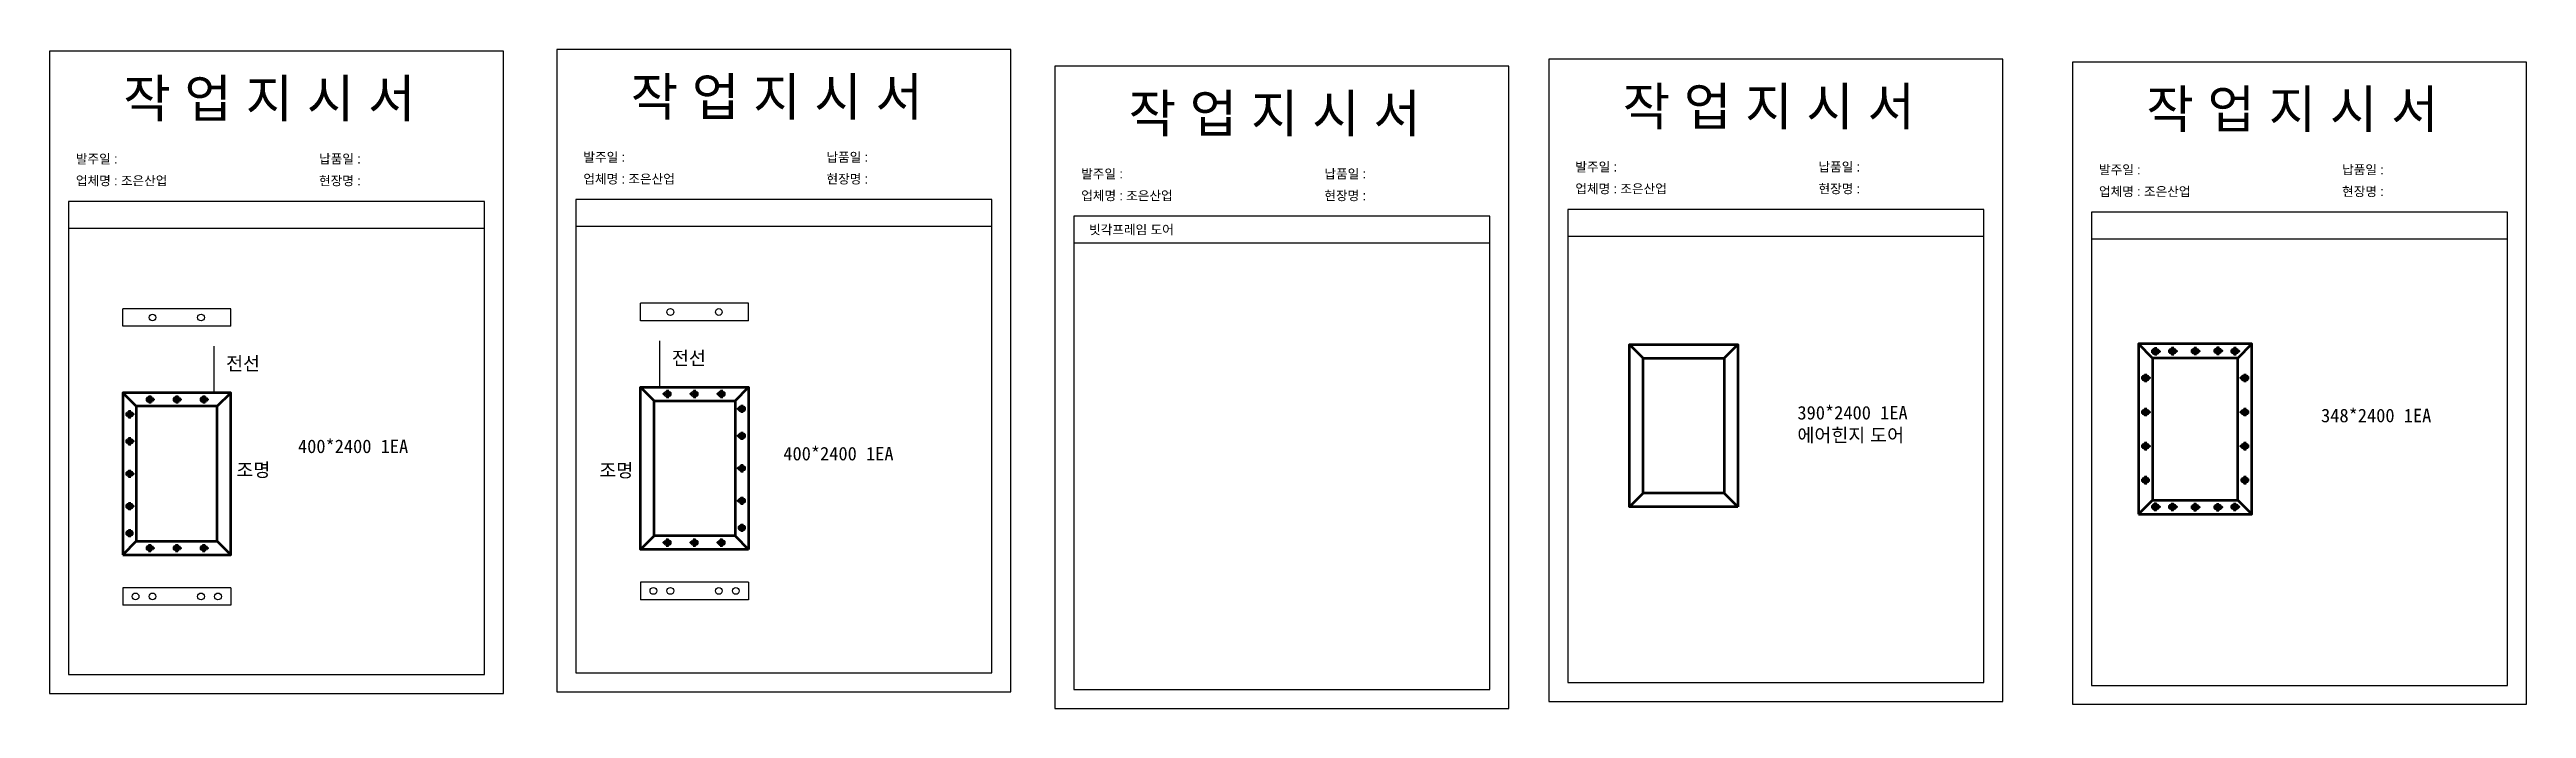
# Model space of a CAD drawing. Header units: millimetres. Extents: x -44117 to 256353, y -2095463 to 65325.
# Drawn here: x 34130 to 43299, y 31270 to 33708 of the extents above; entities that cross this region are included whole.
import ezdxf

# ---------------------------------------------------------------- set-up
doc = ezdxf.new("R2010")
doc.units = ezdxf.units.MM
doc.header["$LTSCALE"] = 10
doc.layers.add('Layer1', color=7, linetype='Continuous', lineweight=70)

msp = doc.modelspace()

# ---------------------------------------------------------------- texts
at = {"attachment_point": 1}
for s, width, heights, insert, char_height in [('{\\fGulim|b0|i0|c129|p50;작 업 지 시 서}', 3307.3198183, [-155.84554], (34403.03519, 33597.34507), 140), ('{\\fGulim|b0|i0|c129|p50;작 업 지 시 서}', 3307.3198183, [-155.84554], (36281.44262, 33603.77457), 140), ('{\\fGulim|b0|i0|c129|p50;작 업 지 시 서}', 3307.3198183, [-155.84554], (38124.40115, 33542.03237), 140), ('{\\fGulim|b0|i0|c129|p50;작 업 지 시 서}', 3307.3198183, [-155.84554], (39953.57109, 33567.7814), 140), ('{\\fGulim|b0|i0|c129|p50;작 업 지 시 서}', 3307.3198183, [-155.84554], (41891.9136, 33557.47665), 140), ('{\\fGulim|b0|i0|c129|p50;발주일 :}', 3307.3198183, [-38.18216], (34227.82584, 33320.62465), 34.3), ('{\\fGulim|b0|i0|c129|p50;납품일 :}', 3307.3198183, [-37.67976], (35127.80382, 33320.62465), 34.3), ('{\\fGulim|b0|i0|c129|p50;발주일 :}', 3307.3198183, [-38.18216], (36106.23327, 33327.05415), 34.3), ('{\\fGulim|b0|i0|c129|p50;납품일 :}', 3307.3198183, [-37.67976], (37006.21125, 33327.05415), 34.3), ('{\\fGulim|b0|i0|c129|p50;발주일 :}', 3307.3198183, [-38.18216], (39778.36174, 33291.06098), 34.3), ('{\\fGulim|b0|i0|c129|p50;납품일 :}', 3307.3198183, [-37.67976], (40678.33972, 33291.06098), 34.3), ('{\\fGulim|b0|i0|c129|p50;발주일 :}', 3307.3198183, [-38.18216], (41716.70424, 33280.75623), 34.3), ('{\\fGulim|b0|i0|c129|p50;납품일 :}', 3307.3198183, [-37.67976], (42616.68222, 33280.75623), 34.3), ('{\\fGulim|b0|i0|c129|p50;업체명 : 조은산업}', 3307.3198183, [-38.2735], (34227.82584, 33239.96847), 34.3), ('{\\fGulim|b0|i0|c129|p50;현장명 : }', 3307.3198183, [-38.2735], (35127.80382, 33239.96847), 34.3), ('{\\fGulim|b0|i0|c129|p50;업체명 : 조은산업}', 3307.3198183, [-38.2735], (36106.23327, 33246.39797), 34.3), ('{\\fGulim|b0|i0|c129|p50;현장명 : }', 3307.3198183, [-38.2735], (37006.21125, 33246.39797), 34.3), ('{\\fGulim|b0|i0|c129|p50;발주일 :}', 3307.3198183, [-38.18216], (37949.19179, 33265.31195), 34.3), ('{\\fGulim|b0|i0|c129|p50;납품일 :}', 3307.3198183, [-37.67976], (38849.16977, 33265.31195), 34.3), ('{\\fGulim|b0|i0|c129|p50;업체명 : 조은산업}', 3307.3198183, [-38.2735], (39778.36174, 33210.4048), 34.3), ('{\\fGulim|b0|i0|c129|p50;현장명 : }', 3307.3198183, [-38.2735], (40678.33972, 33210.4048), 34.3), ('{\\fGulim|b0|i0|c129|p50;업체명 : 조은산업}', 3307.3198183, [-38.2735], (41716.70424, 33200.10005), 34.3), ('{\\fGulim|b0|i0|c129|p50;현장명 : }', 3307.3198183, [-38.2735], (42616.68222, 33200.10005), 34.3), ('{\\fGulim|b0|i0|c129|p50;업체명 : 조은산업}', 3307.3198183, [-38.2735], (37949.19179, 33184.65577), 34.3), ('{\\fGulim|b0|i0|c129|p50;현장명 : }', 3307.3198183, [-38.2735], (38849.16977, 33184.65577), 34.3), ('{\\fGulim|b0|i0|c129|p50;빗각프레임 도어}', 3307.3198183, [-38.36485], (37978.15438, 33058.7872), 34.3), ('{\\fGulim|b0|i0|c129|p50;전선}', 295.842037, [-54.06125], (34783.73132, 32571.56856), 50), ('{\\fGulim|b0|i0|c129|p50;전선}', 295.842037, [-54.06125], (36434.21428, 32591.72412), 50), ('390*2400 1EA\\P{\\fGulim|b0|i0|c129|p50;에어힌지 도어}', 845.6315287, [542.02624], (40600.39465, 32389.28158), 50), ('348*2400 1EA', 845.6315287, [542.02624], (42538.73715, 32378.97684), 50), ('{\\fGulim|b0|i0|c129|p50;조명}', 295.842037, [-55.79228], (34821.87327, 32177.64784), 50), ('400*2400 1EA', 845.6315287, [542.02624], (35049.85875, 32265.09613), 50), ('400*2400 1EA', 845.6315287, [542.02624], (36846.47885, 32237.95443), 50), ('{\\fGulim|b0|i0|c129|p50;조명}', 295.842037, [-55.79228], (36165.19249, 32176.11755), 50)]:
    msp.add_mtext_dynamic_manual_height_columns(s, width=width, gutter_width=12.5, heights=heights, dxfattribs=dict(at, insert=insert, char_height=char_height))

# ---------------------------------------------------------------- linework, layer by layer
for p, q in [((35740.22859, 33146.33786), (34200.22859, 33146.33786)), ((37618.63602, 33152.76736), (36078.63602, 33152.76736)), ((41290.76449, 33116.77419), (39750.76449, 33116.77419)), ((43229.10699, 33106.46944), (41689.10699, 33106.46944)), ((35740.22859, 33046.33786), (34200.22859, 33046.33786)), ((37618.63602, 33052.76736), (36078.63602, 33052.76736)), ((39461.59454, 33091.02516), (37921.59454, 33091.02516)), ((41290.76449, 33016.77419), (39750.76449, 33016.77419)), ((39461.59454, 32991.02516), (37921.59454, 32991.02516)), ((43229.10699, 33006.46944), (41689.10699, 33006.46944)), ((34401.2733, 32684.49053), (34401.2733, 32748.97288)), ((34801.2733, 32748.97288), (34401.2733, 32748.97288)), ((34801.2733, 32684.49053), (34801.2733, 32748.97288)), ((36317.96595, 32704.64608), (36317.96595, 32769.12843)), ((36717.96595, 32769.12843), (36317.96595, 32769.12843)), ((36717.96595, 32704.64608), (36717.96595, 32769.12843)), ((34801.2733, 32684.49053), (34401.2733, 32684.49053)), ((36717.96595, 32704.64608), (36317.96595, 32704.64608)), ((34739.1755, 32438.49887), (34739.1755, 32610.4618)), ((36389.65846, 32458.65442), (36389.65846, 32630.61735)), ((36317.96595, 31737.04951), (36317.96595, 31672.56717)), ((36717.96595, 31737.04951), (36317.96595, 31737.04951)), ((36717.96595, 31737.04951), (36717.96595, 31672.56717)), ((34401.2733, 31716.89396), (34401.2733, 31652.41161)), ((34801.2733, 31716.89396), (34401.2733, 31716.89396)), ((34801.2733, 31652.41161), (34401.2733, 31652.41161)), ((34801.2733, 31716.89396), (34801.2733, 31652.41161)), ((36717.96595, 31672.56717), (36317.96595, 31672.56717))]:
    msp.add_line(p, q)
for points in [[(34130.22859, 31325.50758), (35810.22859, 31325.50758), (35810.22859, 33701.50758), (34130.22859, 33701.50758)], [(36008.63602, 31331.93708), (37688.63602, 31331.93708), (37688.63602, 33707.93708), (36008.63602, 33707.93708)], [(39680.76449, 31295.94391), (41360.76449, 31295.94391), (41360.76449, 33671.94391), (39680.76449, 33671.94391)], [(41619.10699, 31285.63916), (43299.10699, 31285.63916), (43299.10699, 33661.63916), (41619.10699, 33661.63916)], [(37851.59454, 31270.19489), (39531.59454, 31270.19489), (39531.59454, 33646.19489), (37851.59454, 33646.19489)]]:
    msp.add_lwpolyline(points, close=True)
for points in [[(34200.22859, 33146.33786), (34200.22859, 31395.50758), (35740.22859, 31395.50758), (35740.22859, 33146.33786)], [(36078.63602, 33152.76736), (36078.63602, 31401.93708), (37618.63602, 31401.93708), (37618.63602, 33152.76736)], [(39750.76449, 33116.77419), (39750.76449, 31365.94391), (41290.76449, 31365.94391), (41290.76449, 33116.77419)], [(41689.10699, 33106.46944), (41689.10699, 31355.63916), (43229.10699, 31355.63916), (43229.10699, 33106.46944)], [(37921.59454, 33091.02516), (37921.59454, 31340.19489), (39461.59454, 31340.19489), (39461.59454, 33091.02516)]]:
    msp.add_lwpolyline(points)
for centre in [(36428.28483, 32736.88725), (36607.64708, 32736.88725), (34511.59218, 32716.7317), (34690.95443, 32716.7317), (34448.72849, 31684.65279), (34511.59218, 31684.65279), (34690.95443, 31684.65279), (34753.81812, 31684.65279), (36365.42113, 31704.80834), (36428.28483, 31704.80834), (36607.64708, 31704.80834), (36670.51077, 31704.80834)]:
    msp.add_circle(centre, 12.43478)
at = {"layer": 'Layer1'}
for p, q in [((40029.3485, 32566.32007), (39979.3485, 32616.32007)), ((40329.3485, 32566.32007), (40379.3485, 32616.32007)), ((41915.17526, 32566.26784), (41862.67526, 32618.76784)), ((41925.66595, 32607.02578), (41925.66595, 32575.52578)), ((41988.66362, 32607.56858), (41988.66362, 32576.06858)), ((42072.67526, 32608.26784), (42072.67526, 32576.76784)), ((42156.6846, 32608.8941), (42156.6846, 32577.3941)), ((42219.67445, 32607.76313), (42219.67445, 32576.26313)), ((42230.17526, 32566.26784), (42282.67526, 32618.76784)), ((36367.96595, 32408.65442), (36317.96595, 32458.65442)), ((36667.96595, 32408.65442), (36717.96595, 32458.65442)), ((41888.92526, 32508.51784), (41888.92526, 32477.01784)), ((42256.42526, 32508.51784), (42256.42526, 32477.01784)), ((34451.2733, 32388.49887), (34401.2733, 32438.49887)), ((34426.2733, 32373.49887), (34426.2733, 32343.49887)), ((34501.2733, 32428.49887), (34501.2733, 32398.49887)), ((34601.2733, 32428.49887), (34601.2733, 32398.49887)), ((34701.2733, 32428.49887), (34701.2733, 32398.49887)), ((34751.2733, 32388.49887), (34801.2733, 32438.49887)), ((36417.96595, 32448.65442), (36417.96595, 32418.65442)), ((36517.96595, 32448.65442), (36517.96595, 32418.65442)), ((36617.96595, 32448.65442), (36617.96595, 32418.65442)), ((36692.96595, 32393.65442), (36692.96595, 32363.65442)), ((41888.92526, 32382.51784), (41888.92526, 32351.01784)), ((42256.42526, 32382.51784), (42256.42526, 32351.01784)), ((36692.96595, 32293.65442), (36692.96595, 32263.65442)), ((34426.2733, 32273.49887), (34426.2733, 32243.49887)), ((41888.92526, 32256.51784), (41888.92526, 32225.01784)), ((42256.42526, 32256.51784), (42256.42526, 32225.01784)), ((34426.2733, 32153.49887), (34426.2733, 32123.49887)), ((36692.96595, 32173.65442), (36692.96595, 32143.65442)), ((41873.17526, 32114.76784), (41904.67526, 32114.76784)), ((41888.92526, 32130.51784), (41888.92526, 32099.01784)), ((42272.17526, 32114.76784), (42240.67526, 32114.76784)), ((42256.42526, 32130.51784), (42256.42526, 32099.01784)), ((34426.2733, 32033.49887), (34426.2733, 32003.49887)), ((36692.96595, 32053.65442), (36692.96595, 32023.65442)), ((39979.3485, 32016.32007), (40029.3485, 32066.32007)), ((40329.3485, 32066.32007), (40379.3485, 32016.32007)), ((41915.17526, 32041.26784), (41862.67526, 31988.76784)), ((41925.66595, 32000.50989), (41925.66595, 32032.00989)), ((41988.66362, 31999.96709), (41988.66362, 32031.46709)), ((42072.67526, 31999.26784), (42072.67526, 32030.76784)), ((42156.6846, 31998.64157), (42156.6846, 32030.14157)), ((42219.67445, 31999.77254), (42219.67445, 32031.27254)), ((42282.67526, 31988.76784), (42230.17526, 32041.26784)), ((34411.2733, 31918.49887), (34441.2733, 31918.49887)), ((34426.2733, 31933.49887), (34426.2733, 31903.49887)), ((36317.96595, 31858.65442), (36367.96595, 31908.65442)), ((36667.96595, 31908.65442), (36717.96595, 31858.65442)), ((36707.96595, 31938.65442), (36677.96595, 31938.65442)), ((36692.96595, 31953.65442), (36692.96595, 31923.65442)), ((34451.2733, 31888.49887), (34401.2733, 31838.49887)), ((34501.2733, 31848.49887), (34501.2733, 31878.49887)), ((34601.2733, 31848.49887), (34601.2733, 31878.49887)), ((34701.2733, 31848.49887), (34701.2733, 31878.49887)), ((34801.2733, 31838.49887), (34751.2733, 31888.49887)), ((36417.96595, 31868.65442), (36417.96595, 31898.65442)), ((36517.96595, 31868.65442), (36517.96595, 31898.65442)), ((36617.96595, 31868.65442), (36617.96595, 31898.65442))]:
    msp.add_line(p, q, dxfattribs=at)
for points in [[(40379.3485, 32016.32007), (39979.3485, 32016.32007), (39979.3485, 32616.32007), (40379.3485, 32616.32007)], [(40329.3485, 32066.32007), (40029.3485, 32066.32007), (40029.3485, 32566.32007), (40329.3485, 32566.32007)], [(41862.67526, 31988.76784), (42282.67526, 31988.76784), (42282.67526, 32618.76784), (41862.67526, 32618.76784)], [(41909.91595, 32591.27578), (41941.41595, 32591.27578)], [(41915.17526, 32041.26784), (42230.17526, 32041.26784), (42230.17526, 32566.26784), (41915.17526, 32566.26784)], [(41972.91362, 32591.81858), (42004.41362, 32591.81858)], [(42056.92526, 32592.51784), (42088.42526, 32592.51784)], [(42140.9346, 32593.1441), (42172.4346, 32593.1441)], [(42203.92445, 32592.01313), (42235.42445, 32592.01313)], [(36717.96595, 31858.65442), (36317.96595, 31858.65442), (36317.96595, 32458.65442), (36717.96595, 32458.65442)], [(41873.17526, 32492.76784), (41904.67526, 32492.76784)], [(42272.17526, 32492.76784), (42240.67526, 32492.76784)], [(34401.2733, 31838.49887), (34801.2733, 31838.49887), (34801.2733, 32438.49887), (34401.2733, 32438.49887)], [(34451.2733, 31888.49887), (34751.2733, 31888.49887), (34751.2733, 32388.49887), (34451.2733, 32388.49887)], [(34486.2733, 32413.49887), (34516.2733, 32413.49887)], [(34586.2733, 32413.49887), (34616.2733, 32413.49887)], [(34686.2733, 32413.49887), (34716.2733, 32413.49887)], [(36667.96595, 31908.65442), (36367.96595, 31908.65442), (36367.96595, 32408.65442), (36667.96595, 32408.65442)], [(36432.96595, 32433.65442), (36402.96595, 32433.65442)], [(36532.96595, 32433.65442), (36502.96595, 32433.65442)], [(36632.96595, 32433.65442), (36602.96595, 32433.65442)], [(36707.96595, 32378.65442), (36677.96595, 32378.65442)], [(41873.17526, 32366.76784), (41904.67526, 32366.76784)], [(42272.17526, 32366.76784), (42240.67526, 32366.76784)], [(34411.2733, 32358.49887), (34441.2733, 32358.49887)], [(36707.96595, 32278.65442), (36677.96595, 32278.65442)], [(34411.2733, 32258.49887), (34441.2733, 32258.49887)], [(41873.17526, 32240.76784), (41904.67526, 32240.76784)], [(42272.17526, 32240.76784), (42240.67526, 32240.76784)], [(34411.2733, 32138.49887), (34441.2733, 32138.49887)], [(36707.96595, 32158.65442), (36677.96595, 32158.65442)], [(34411.2733, 32018.49887), (34441.2733, 32018.49887)], [(36707.96595, 32038.65442), (36677.96595, 32038.65442)], [(41909.91595, 32016.25989), (41941.41595, 32016.25989)], [(41972.91362, 32015.71709), (42004.41362, 32015.71709)], [(42056.92526, 32015.01784), (42088.42526, 32015.01784)], [(42140.9346, 32014.39157), (42172.4346, 32014.39157)], [(42203.92445, 32015.52254), (42235.42445, 32015.52254)], [(34486.2733, 31863.49887), (34516.2733, 31863.49887)], [(34586.2733, 31863.49887), (34616.2733, 31863.49887)], [(34686.2733, 31863.49887), (34716.2733, 31863.49887)], [(36432.96595, 31883.65442), (36402.96595, 31883.65442)], [(36532.96595, 31883.65442), (36502.96595, 31883.65442)], [(36632.96595, 31883.65442), (36602.96595, 31883.65442)]]:
    msp.add_lwpolyline(points, close=True, dxfattribs=at)
for centre, radius in [((41925.66595, 32591.27578), 10.5), ((41988.66362, 32591.81858), 10.5), ((42072.67526, 32592.51784), 10.5), ((42156.6846, 32593.1441), 10.5), ((42219.67445, 32592.01313), 10.5), ((41888.92526, 32492.76784), 10.5), ((42256.42526, 32492.76784), 10.5), ((34426.2733, 32358.49887), 10), ((34501.2733, 32413.49887), 10), ((34601.2733, 32413.49887), 10), ((34701.2733, 32413.49887), 10), ((36417.96595, 32433.65442), 10), ((36517.96595, 32433.65442), 10), ((36617.96595, 32433.65442), 10), ((36692.96595, 32378.65442), 10), ((41888.92526, 32366.76784), 10.5), ((42256.42526, 32366.76784), 10.5), ((36692.96595, 32278.65442), 10), ((34426.2733, 32258.49887), 10), ((41888.92526, 32240.76784), 10.5), ((42256.42526, 32240.76784), 10.5), ((34426.2733, 32138.49887), 10), ((36692.96595, 32158.65442), 10), ((41888.92526, 32114.76784), 10.5), ((42256.42526, 32114.76784), 10.5), ((34426.2733, 32018.49887), 10), ((36692.96595, 32038.65442), 10), ((41925.66595, 32016.25989), 10.5), ((41988.66362, 32015.71709), 10.5), ((42072.67526, 32015.01784), 10.5), ((42156.6846, 32014.39157), 10.5), ((42219.67445, 32015.52254), 10.5), ((34426.2733, 31918.49887), 10), ((36692.96595, 31938.65442), 10), ((34501.2733, 31863.49887), 10), ((34601.2733, 31863.49887), 10), ((34701.2733, 31863.49887), 10), ((36417.96595, 31883.65442), 10), ((36517.96595, 31883.65442), 10), ((36617.96595, 31883.65442), 10)]:
    msp.add_circle(centre, radius, dxfattribs=at)

msp.set_redraw_order([(e.dxf.handle, doc.entitydb.next_handle()) for e in msp.query("TEXT MTEXT ATTDEF DIMENSION ARC_DIMENSION")])  # texts and dimensions are drawn at this point

doc.saveas('drawing.dxf')
